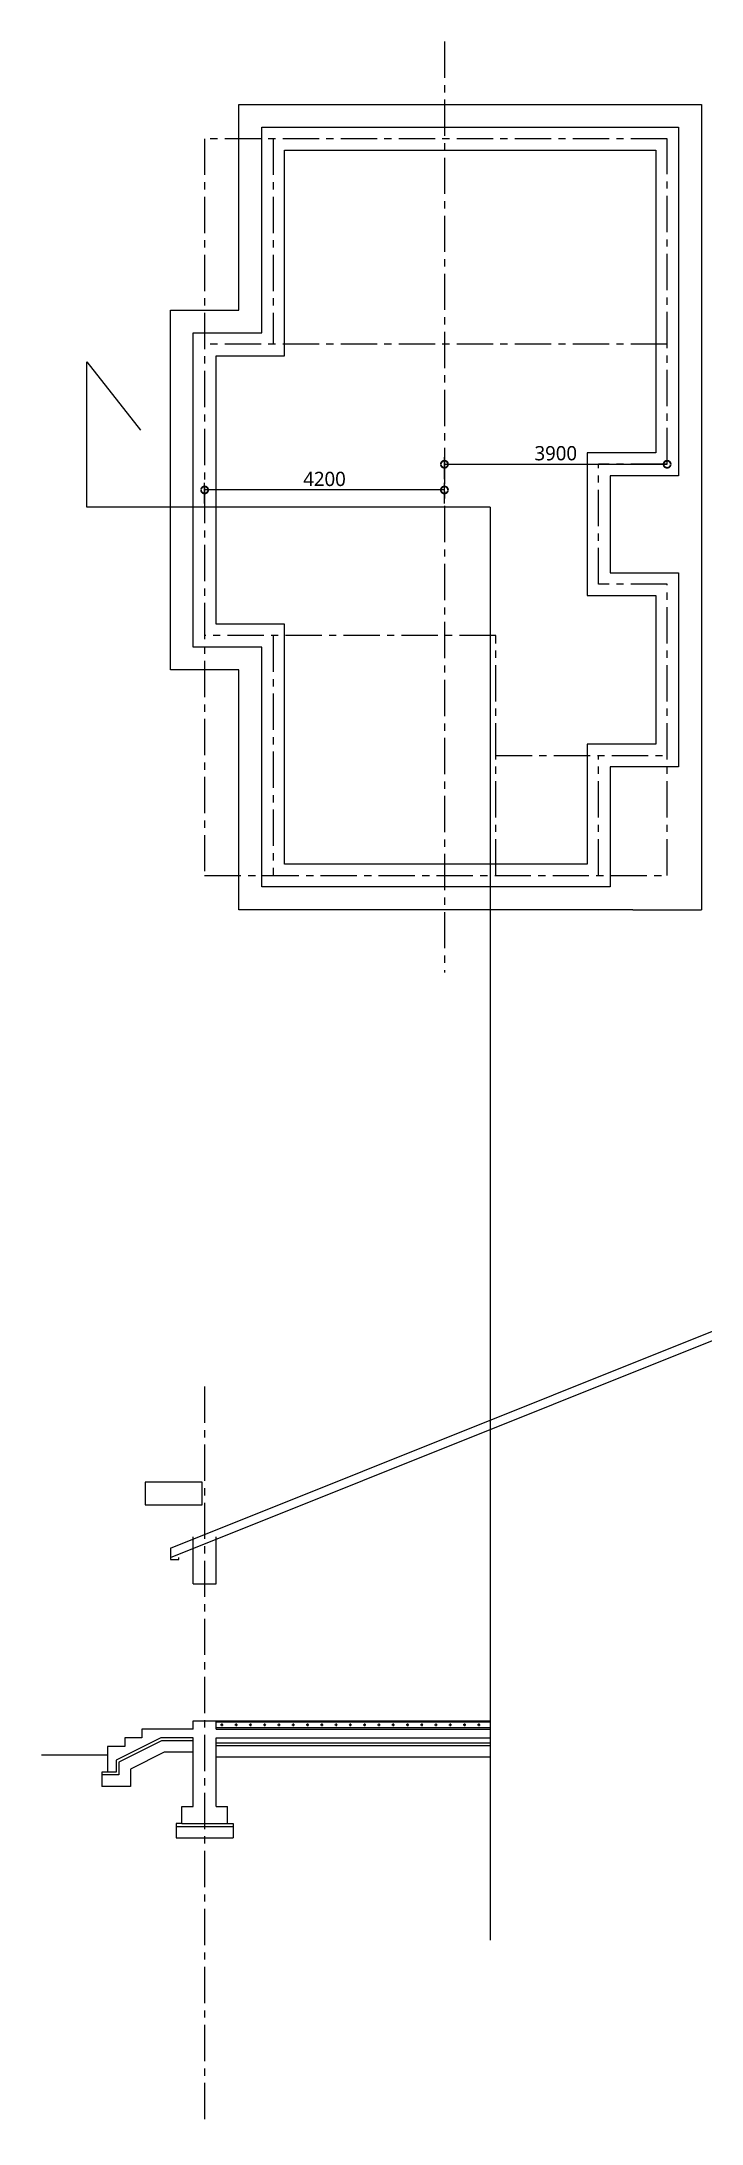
# Model space of a CAD drawing. Header units: millimetres. Extents: x 18873512885 to 18876086922, y 13262390071 to 13263270358.
# Drawn here: x 18876075368 to 18876086922, y 13263233907 to 13263270358 of the extents above; entities that cross this region are included whole.
import ezdxf

# ---------------------------------------------------------------- set-up
doc = ezdxf.new("R2010")
doc.units = ezdxf.units.MM
doc.header["$LTSCALE"] = 20
doc.linetypes.add('CENTER', pattern=[50.8, 31.75, -6.35, 6.35, -6.35])
for name, color, linetype in [('1-Cen', 1, 'CENTER'), ('2-Con', 2, 'Continuous'), ('3-ETC', 3, 'Continuous'), ('6-Text', 7, 'Continuous')]:
    doc.layers.add(name, color=color, linetype=linetype)
doc.styles.get("Standard").update_dxf_attribs({"font": 'malgun.ttf'})
doc.dimstyles.new('ISO-25', dxfattribs={"dimscale": 100, "dimtxt": 2.5, "dimasz": 2.5, "dimexe": 1.25, "dimexo": 0.625, "dimtad": 1, "dimtxsty": 'Standard', "dimblk": 'DOTSMALL', "dimcen": 2.5, "dimadec": 0, "dimazin": 0, "dimtfac": 1, "dimtix": 1, "dimtmove": 0, "dimatfit": 3, "dimfxl": 1, "dimarcsym": 0})

msp = doc.modelspace()

# ---------------------------------------------------------------- blocks, each defined once
blk = doc.blocks.new('_DotSmall')
at = {"color": 0, "linetype": 'ByBlock', "const_width": 0.5}
blk.add_lwpolyline([(-0.0625, 0, 1), (0.0625, 0, 1)], format="xyb", close=True, dxfattribs=at)
blk = doc.blocks.new('*D5')
at = {"layer": '2-Con', "color": 0, "lineweight": -2, "transparency": 16777216}
for p, q in [((18876078222.00055, 13263262270.52197), (18876078222.00055, 13263262633.02197)), ((18876082422.00055, 13263262508.02197), (18876078222.00055, 13263262508.02197)), ((18876082422.00055, 13263262270.52197), (18876082422.00055, 13263262633.02197))]:
    blk.add_line(p, q, dxfattribs=at)
at = {"layer": 'Defpoints', "color": 0, "transparency": 16777216}
for p in [(18876078222.00055, 13263262508.02197), (18876078222.00055, 13263262208.02197), (18876082422.00055, 13263262208.02197)]:
    blk.add_point(p, dxfattribs=at)
at = {"layer": '2-Con', "color": 0, "lineweight": -2, "transparency": 16777216, "xscale": 250, "yscale": 250, "zscale": 250, "rotation": 180}
blk.add_blockref('_DotSmall', (18876078222.00055, 13263262508.02197), dxfattribs=at)
at = {"layer": '2-Con', "color": 0, "lineweight": -2, "transparency": 16777216, "xscale": 250, "yscale": 250, "zscale": 250}
blk.add_blockref('_DotSmall', (18876082422.00055, 13263262508.02197), dxfattribs=at)
at = {"layer": '2-Con', "color": 0, "transparency": 16777216, "insert": (18876080322.00055, 13263262699.68297), "char_height": 250, "attachment_point": 5}
blk.add_mtext('4200', dxfattribs=at)
blk = doc.blocks.new('*D6')
at = {"layer": '2-Con', "color": 0, "lineweight": -2, "transparency": 16777216}
for p, q in [((18876082422.00055, 13263262695.52197), (18876082422.00055, 13263263083.02197)), ((18876082422.00055, 13263262958.02197), (18876086322.00055, 13263262958.02197)), ((18876086322.00055, 13263263020.52197), (18876086322.00055, 13263263083.02197))]:
    blk.add_line(p, q, dxfattribs=at)
at = {"layer": 'Defpoints', "color": 0, "transparency": 16777216}
for p in [(18876086322.00055, 13263262958.02197), (18876086322.00055, 13263262958.02197), (18876082422.00055, 13263262633.02197)]:
    blk.add_point(p, dxfattribs=at)
at = {"layer": '2-Con', "color": 0, "lineweight": -2, "transparency": 16777216, "xscale": 250, "yscale": 250, "zscale": 250, "rotation": 180}
blk.add_blockref('_DotSmall', (18876082422.00055, 13263262958.02197), dxfattribs=at)
at = {"layer": '2-Con', "color": 0, "lineweight": -2, "transparency": 16777216, "xscale": 250, "yscale": 250, "zscale": 250}
blk.add_blockref('_DotSmall', (18876086322.00055, 13263262958.02197), dxfattribs=at)
at = {"layer": '2-Con', "color": 0, "transparency": 16777216, "insert": (18876084372.00055, 13263263149.68297), "char_height": 250, "attachment_point": 5}
blk.add_mtext('3900', dxfattribs=at)

# ---------------------------------------------------------------- dimensions: what is measured, and where the dimension line sits
at = {"layer": '2-Con'}
for base, p1, p2, picture, middle in [((18876086322.00055, 13263262958.02197), (18876082422.00055, 13263262633.02197), (18876086322.00055, 13263262958.02197), '*D6', (18876084372.00055, 13263263149.68297)), ((18876078222.00055, 13263262508.02197), (18876082422.00055, 13263262208.02197), (18876078222.00055, 13263262208.02197), '*D5', (18876080322.00055, 13263262699.68297))]:
    dim = msp.add_linear_dim(base=base, p1=p1, p2=p2, dimstyle='ISO-25', dxfattribs=at)
    dim.commit()
    dim.dimension.update_dxf_attribs({"geometry": picture, "text_midpoint": middle})

# ---------------------------------------------------------------- linework, layer by layer
at = {"layer": '1-Cen'}
for p, q in [((18876082422.00055, 13263270358.02197), (18876082422.00055, 13263254058.02197)), ((18876078222.00055, 13263268658.02197), (18876078222.00055, 13263255758.02197)), ((18876086322.00055, 13263268658.02197), (18876078222.00055, 13263268658.02197)), ((18876079422.00055, 13263268658.02197), (18876079422.00055, 13263265058.02197)), ((18876086322.00055, 13263262958.02197), (18876086322.00055, 13263268658.02197)), ((18876086322.00055, 13263265058.02197), (18876078222.00055, 13263265058.02197)), ((18876086322.00055, 13263262958.02197), (18876085122.00055, 13263262958.02197)), ((18876085122.00055, 13263260858.02197), (18876085122.00055, 13263262958.02197)), ((18876086322.00055, 13263260858.02197), (18876085122.00055, 13263260858.02197)), ((18876086322.00055, 13263255758.02197), (18876086322.00055, 13263260858.02197)), ((18876083322.00055, 13263259958.02197), (18876078222.00055, 13263259958.02197)), ((18876079422.00055, 13263259958.02197), (18876079422.00055, 13263255758.02197)), ((18876083322.00055, 13263255758.02197), (18876083322.00055, 13263259958.02197)), ((18876083322.00055, 13263257858.02197), (18876086322.00055, 13263257858.02197)), ((18876085122.00055, 13263255758.02197), (18876085122.00055, 13263257858.02197)), ((18876078222.00055, 13263255758.02197), (18876086322.00055, 13263255758.02197)), ((18876078222.00055, 13263246807.38862), (18876078222.00055, 13263233907.38862))]:
    msp.add_line(p, q, dxfattribs=at)
at = {"layer": '2-Con'}
for p, q in [((18876079222.00055, 13263265258.02197), (18876079222.00055, 13263268858.02197)), ((18876079222.00055, 13263268858.02197), (18876086522.00055, 13263268858.02197)), ((18876086522.00055, 13263268858.02197), (18876086522.00055, 13263262758.02197)), ((18876079622.00055, 13263264858.02197), (18876079622.00055, 13263268458.02197)), ((18876079622.00055, 13263268458.02197), (18876086122.00055, 13263268458.02197)), ((18876086122.00055, 13263268458.02197), (18876086122.00055, 13263263158.02197)), ((18876078022.00055, 13263259758.02197), (18876078022.00055, 13263265258.02197)), ((18876078022.00055, 13263265258.02197), (18876079222.00055, 13263265258.02197)), ((18876078422.00055, 13263260158.02197), (18876078422.00055, 13263264858.02197)), ((18876078422.00055, 13263264858.02197), (18876079622.00055, 13263264858.02197)), ((18876086122.00055, 13263263158.02197), (18876084922.00055, 13263263158.02197)), ((18876084922.00055, 13263263158.02197), (18876084922.00056, 13263260658.02197)), ((18876086522.00055, 13263262758.02197), (18876085322.00055, 13263262758.02197)), ((18876085322.00055, 13263262758.02197), (18876085322.00056, 13263261058.02197)), ((18876085322.00056, 13263261058.02197), (18876086522.00055, 13263261058.02197)), ((18876086522.00055, 13263261058.02197), (18876086522.00055, 13263257658.02197)), ((18876084922.00056, 13263260658.02197), (18876086122.00055, 13263260658.02197)), ((18876086122.00055, 13263260658.02197), (18876086122.00055, 13263258058.02197)), ((18876079622.00055, 13263260158.02197), (18876078422.00055, 13263260158.02197)), ((18876079622.00055, 13263255958.02197), (18876079622.00055, 13263260158.02197)), ((18876079222.00055, 13263259758.02197), (18876078022.00055, 13263259758.02197)), ((18876079222.00055, 13263255558.02197), (18876079222.00055, 13263259758.02197)), ((18876086122.00055, 13263258058.02197), (18876084922.00055, 13263258058.02197)), ((18876084922.00055, 13263258058.02197), (18876084922.00055, 13263255958.02197)), ((18876086522.00055, 13263257658.02197), (18876085322.00055, 13263257658.02197)), ((18876085322.00055, 13263257658.02197), (18876085322.00055, 13263255558.02197)), ((18876084922.00055, 13263255958.02197), (18876079622.00055, 13263255958.02197)), ((18876085322.00055, 13263255558.02197), (18876079222.00055, 13263255558.02197)), ((18876078181.58531, 13263245135.23555), (18876077181.58531, 13263245135.23555)), ((18876077181.58531, 13263245135.23555), (18876077181.58531, 13263244735.23555)), ((18876078181.58531, 13263244735.23555), (18876078181.58531, 13263245135.23555)), ((18876077181.58531, 13263244735.23555), (18876078181.58531, 13263244735.23555)), ((18876077622.00055, 13263243978.94356), (18876077622.00055, 13263243778.94356)), ((18876078022.00055, 13263243357.38862), (18876078022.00055, 13263244178.53436)), ((18876078422.00055, 13263243357.38862), (18876078422.00055, 13263244178.53436)), ((18876077622.00055, 13263243778.94356), (18876077772.00055, 13263243778.94356)), ((18876077772.00055, 13263243778.94356), (18876077772.00055, 13263243817.38862)), ((18876078022.00055, 13263243357.38862), (18876078422.00055, 13263243357.38862)), ((18876078022.00055, 13263240957.38862), (18876078422.00055, 13263240957.38862)), ((18876078022.00055, 13263240807.38862), (18876078022.00055, 13263240957.38862)), ((18876078422.00055, 13263240807.38862), (18876078422.00055, 13263240957.38862)), ((18876077457.41075, 13263240657.38862), (18876076672.00055, 13263240264.68352)), ((18876077122.00055, 13263240657.38862), (18876076822.00055, 13263240657.38862)), ((18876076822.00055, 13263240657.38862), (18876076822.00055, 13263240507.38862)), ((18876078022.00055, 13263240807.38862), (18876077122.00055, 13263240807.38862)), ((18876077122.00055, 13263240807.38862), (18876077122.00055, 13263240657.38862)), ((18876078022.00055, 13263240657.38862), (18876077457.41075, 13263240657.38862)), ((18876078022.00055, 13263239457.38862), (18876078022.00055, 13263240657.38862)), ((18876078422.00055, 13263240807.38862), (18876083222.00055, 13263240807.38862)), ((18876078422.00055, 13263239457.38862), (18876078422.00055, 13263240657.38862)), ((18876078422.00055, 13263240657.38862), (18876083222.00055, 13263240657.38862)), ((18876075367.5741, 13263240357.38862), (18876076522.00055, 13263240357.38862)), ((18876076822.00055, 13263240507.38862), (18876076522.00055, 13263240507.38862)), ((18876076522.00055, 13263240507.38862), (18876076522.00055, 13263240357.38862)), ((18876076522.00055, 13263240357.38862), (18876076522.00055, 13263240057.38862)), ((18876076672.00055, 13263240264.68352), (18876076672.00055, 13263240057.38862)), ((18876076672.00055, 13263240057.38862), (18876076522.00055, 13263240057.38862)), ((18876077822.00055, 13263239457.38862), (18876078022.00055, 13263239457.38862)), ((18876077822.00055, 13263239157.38862), (18876077822.00055, 13263239457.38862)), ((18876077822.00055, 13263239157.38862), (18876078622.00055, 13263239157.38862)), ((18876078422.00055, 13263239457.38862), (18876078622.00055, 13263239457.38862)), ((18876078622.00055, 13263239157.38862), (18876078622.00055, 13263239457.38862))]:
    msp.add_line(p, q, dxfattribs=at)
for p in [(18876077622.00055, 13263243978.94356), (18876077622.00055, 13263243817.38862), (18876077622.00055, 13263243817.38862)]:
    msp.add_ray(p, (0.92847669089, 0.37139067635), dxfattribs=at)
at = {"layer": '3-ETC'}
for p, q in [((18876078822.00055, 13263265658.02197), (18876078822.00055, 13263269258.02197)), ((18876078822.00055, 13263269258.02197), (18876086922.00055, 13263269258.02197)), ((18876086922.00055, 13263269258.02197), (18876086922.00055, 13263262358.02197)), ((18876077622.00055, 13263259358.02197), (18876077622.00055, 13263265658.02197)), ((18876077622.00055, 13263265658.02197), (18876078822.00055, 13263265658.02197)), ((18876086922.00055, 13263262358.02197), (18876086922.00055, 13263261458.02197)), ((18876086922.00055, 13263261458.02197), (18876086922.00055, 13263257258.02197)), ((18876078822.00055, 13263259358.02197), (18876077622.00055, 13263259358.02197)), ((18876078822.00055, 13263255158.02197), (18876078822.00055, 13263259358.02197)), ((18876086922.00055, 13263257258.02197), (18876086922.00055, 13263255158.02197)), ((18876085722.00055, 13263255158.02197), (18876078822.00055, 13263255158.02197)), ((18876085722.00055, 13263255158.02197), (18876086922.00055, 13263255158.02197)), ((18876078422.00055, 13263240957.38862), (18876083222.00055, 13263240957.38862)), ((18876078422.00055, 13263240937.38862), (18876083222.00055, 13263240937.38862)), ((18876078422.00055, 13263240837.38862), (18876083222.00055, 13263240837.38862)), ((18876078500.96219, 13263240886.46856), (18876078545.96219, 13263240886.46856)), ((18876078523.46219, 13263240908.96856), (18876078523.46219, 13263240863.96856)), ((18876078750.96219, 13263240886.46856), (18876078795.96219, 13263240886.46856)), ((18876078773.46219, 13263240908.96856), (18876078773.46219, 13263240863.96856)), ((18876079000.96219, 13263240886.46856), (18876079045.96219, 13263240886.46856)), ((18876079023.46219, 13263240908.96856), (18876079023.46219, 13263240863.96856)), ((18876079250.96219, 13263240886.46856), (18876079295.96219, 13263240886.46856)), ((18876079273.46219, 13263240908.96856), (18876079273.46219, 13263240863.96856)), ((18876079500.96219, 13263240886.46856), (18876079545.96219, 13263240886.46856)), ((18876079523.46219, 13263240908.96856), (18876079523.46219, 13263240863.96856)), ((18876079750.96219, 13263240886.46856), (18876079795.96219, 13263240886.46856)), ((18876079773.46219, 13263240908.96856), (18876079773.46219, 13263240863.96856)), ((18876080000.96219, 13263240886.46856), (18876080045.96219, 13263240886.46856)), ((18876080023.46219, 13263240908.96856), (18876080023.46219, 13263240863.96856)), ((18876080250.96219, 13263240886.46856), (18876080295.96219, 13263240886.46856)), ((18876080273.46219, 13263240908.96856), (18876080273.46219, 13263240863.96856)), ((18876080500.96219, 13263240886.46856), (18876080545.96219, 13263240886.46856)), ((18876080523.46219, 13263240908.96856), (18876080523.46219, 13263240863.96856)), ((18876080750.96219, 13263240886.46856), (18876080795.96219, 13263240886.46856)), ((18876080773.46219, 13263240908.96856), (18876080773.46219, 13263240863.96856)), ((18876081000.96219, 13263240886.46856), (18876081045.96219, 13263240886.46856)), ((18876081023.46219, 13263240908.96856), (18876081023.46219, 13263240863.96856)), ((18876081250.96219, 13263240886.46856), (18876081295.96219, 13263240886.46856)), ((18876081273.46219, 13263240908.96856), (18876081273.46219, 13263240863.96856)), ((18876081500.96219, 13263240886.46856), (18876081545.96219, 13263240886.46856)), ((18876081523.46219, 13263240908.96856), (18876081523.46219, 13263240863.96856)), ((18876081750.96219, 13263240886.46856), (18876081795.96219, 13263240886.46856)), ((18876081773.46219, 13263240908.96856), (18876081773.46219, 13263240863.96856)), ((18876082000.96219, 13263240886.46856), (18876082045.96219, 13263240886.46856)), ((18876082023.46219, 13263240908.96856), (18876082023.46219, 13263240863.96856)), ((18876082250.96219, 13263240886.46856), (18876082295.96219, 13263240886.46856)), ((18876082273.46219, 13263240908.96856), (18876082273.46219, 13263240863.96856)), ((18876082500.96219, 13263240886.46856), (18876082545.96219, 13263240886.46856)), ((18876082523.46219, 13263240908.96856), (18876082523.46219, 13263240863.96856)), ((18876082750.96219, 13263240886.46856), (18876082795.96219, 13263240886.46856)), ((18876082773.46219, 13263240908.96856), (18876082773.46219, 13263240863.96856)), ((18876083000.96219, 13263240886.46856), (18876083045.96219, 13263240886.46856)), ((18876083023.46219, 13263240908.96856), (18876083023.46219, 13263240863.96856))]:
    msp.add_line(p, q, dxfattribs=at)
for centre in [(18876078523.46219, 13263240886.46856), (18876078773.46219, 13263240886.46856), (18876079023.46219, 13263240886.46856), (18876079273.46219, 13263240886.46856), (18876079523.46219, 13263240886.46856), (18876079773.46219, 13263240886.46856), (18876080023.46219, 13263240886.46856), (18876080273.46219, 13263240886.46856), (18876080523.46219, 13263240886.46856), (18876080773.46219, 13263240886.46856), (18876081023.46219, 13263240886.46856), (18876081273.46219, 13263240886.46856), (18876081523.46219, 13263240886.46856), (18876081773.46219, 13263240886.46856), (18876082023.46219, 13263240886.46856), (18876082273.46219, 13263240886.46856), (18876082523.46219, 13263240886.46856), (18876082773.46219, 13263240886.46856), (18876083023.46219, 13263240886.46856)]:
    msp.add_circle(centre, 12.5, dxfattribs=at)
at = {"layer": '6-Text'}
for p, q in [((18876076159.30488, 13263262208.02197), (18876076159.30488, 13263264752.2989)), ((18876076159.30488, 13263264752.2989), (18876077101.28755, 13263263554.0906)), ((18876083222.00055, 13263262208.02197), (18876076159.30488, 13263262208.02197)), ((18876083222.00055, 13263262208.02197), (18876083222.00055, 13263237114.70821)), ((18876077469.21415, 13263240607.38862), (18876076722.00055, 13263240233.78182)), ((18876078022.00055, 13263240607.38862), (18876077469.21415, 13263240607.38862)), ((18876078422.00055, 13263240572.38862), (18876083222.00055, 13263240572.38862)), ((18876076722.00055, 13263240233.78182), (18876076722.00055, 13263240007.38862)), ((18876077516.42774, 13263240407.38862), (18876076922.00055, 13263240110.17503)), ((18876078022.00055, 13263240407.38862), (18876077516.42774, 13263240407.38862)), ((18876078422.00055, 13263240522.38862), (18876083222.00055, 13263240522.38862)), ((18876078422.00055, 13263240322.38862), (18876083222.00055, 13263240322.38862)), ((18876076522.00055, 13263240057.38862), (18876076422.00055, 13263240057.38862)), ((18876076422.00055, 13263240057.38862), (18876076422.00055, 13263239807.38862)), ((18876076722.00055, 13263240007.38862), (18876076422.00055, 13263240007.38862)), ((18876076922.00055, 13263240110.17503), (18876076922.00055, 13263239807.38862)), ((18876076922.00055, 13263239807.38862), (18876076422.00055, 13263239807.38862)), ((18876077822.00055, 13263239157.38862), (18876077722.00055, 13263239157.38862)), ((18876077722.00055, 13263239157.38862), (18876077722.00055, 13263238907.38862)), ((18876077722.00055, 13263239107.38862), (18876078722.00055, 13263239107.38862)), ((18876078622.00055, 13263239157.38862), (18876078722.00055, 13263239157.38862)), ((18876078722.00055, 13263239157.38862), (18876078722.00055, 13263239157.38862)), ((18876078722.00055, 13263239157.38862), (18876078722.00055, 13263238907.38862)), ((18876077722.00055, 13263238907.38862), (18876078722.00055, 13263238907.38862))]:
    msp.add_line(p, q, dxfattribs=at)

msp.set_redraw_order([(e.dxf.handle, doc.entitydb.next_handle()) for e in msp.query("TEXT MTEXT ATTDEF DIMENSION ARC_DIMENSION")])  # texts and dimensions are drawn at this point

doc.saveas('drawing.dxf')
